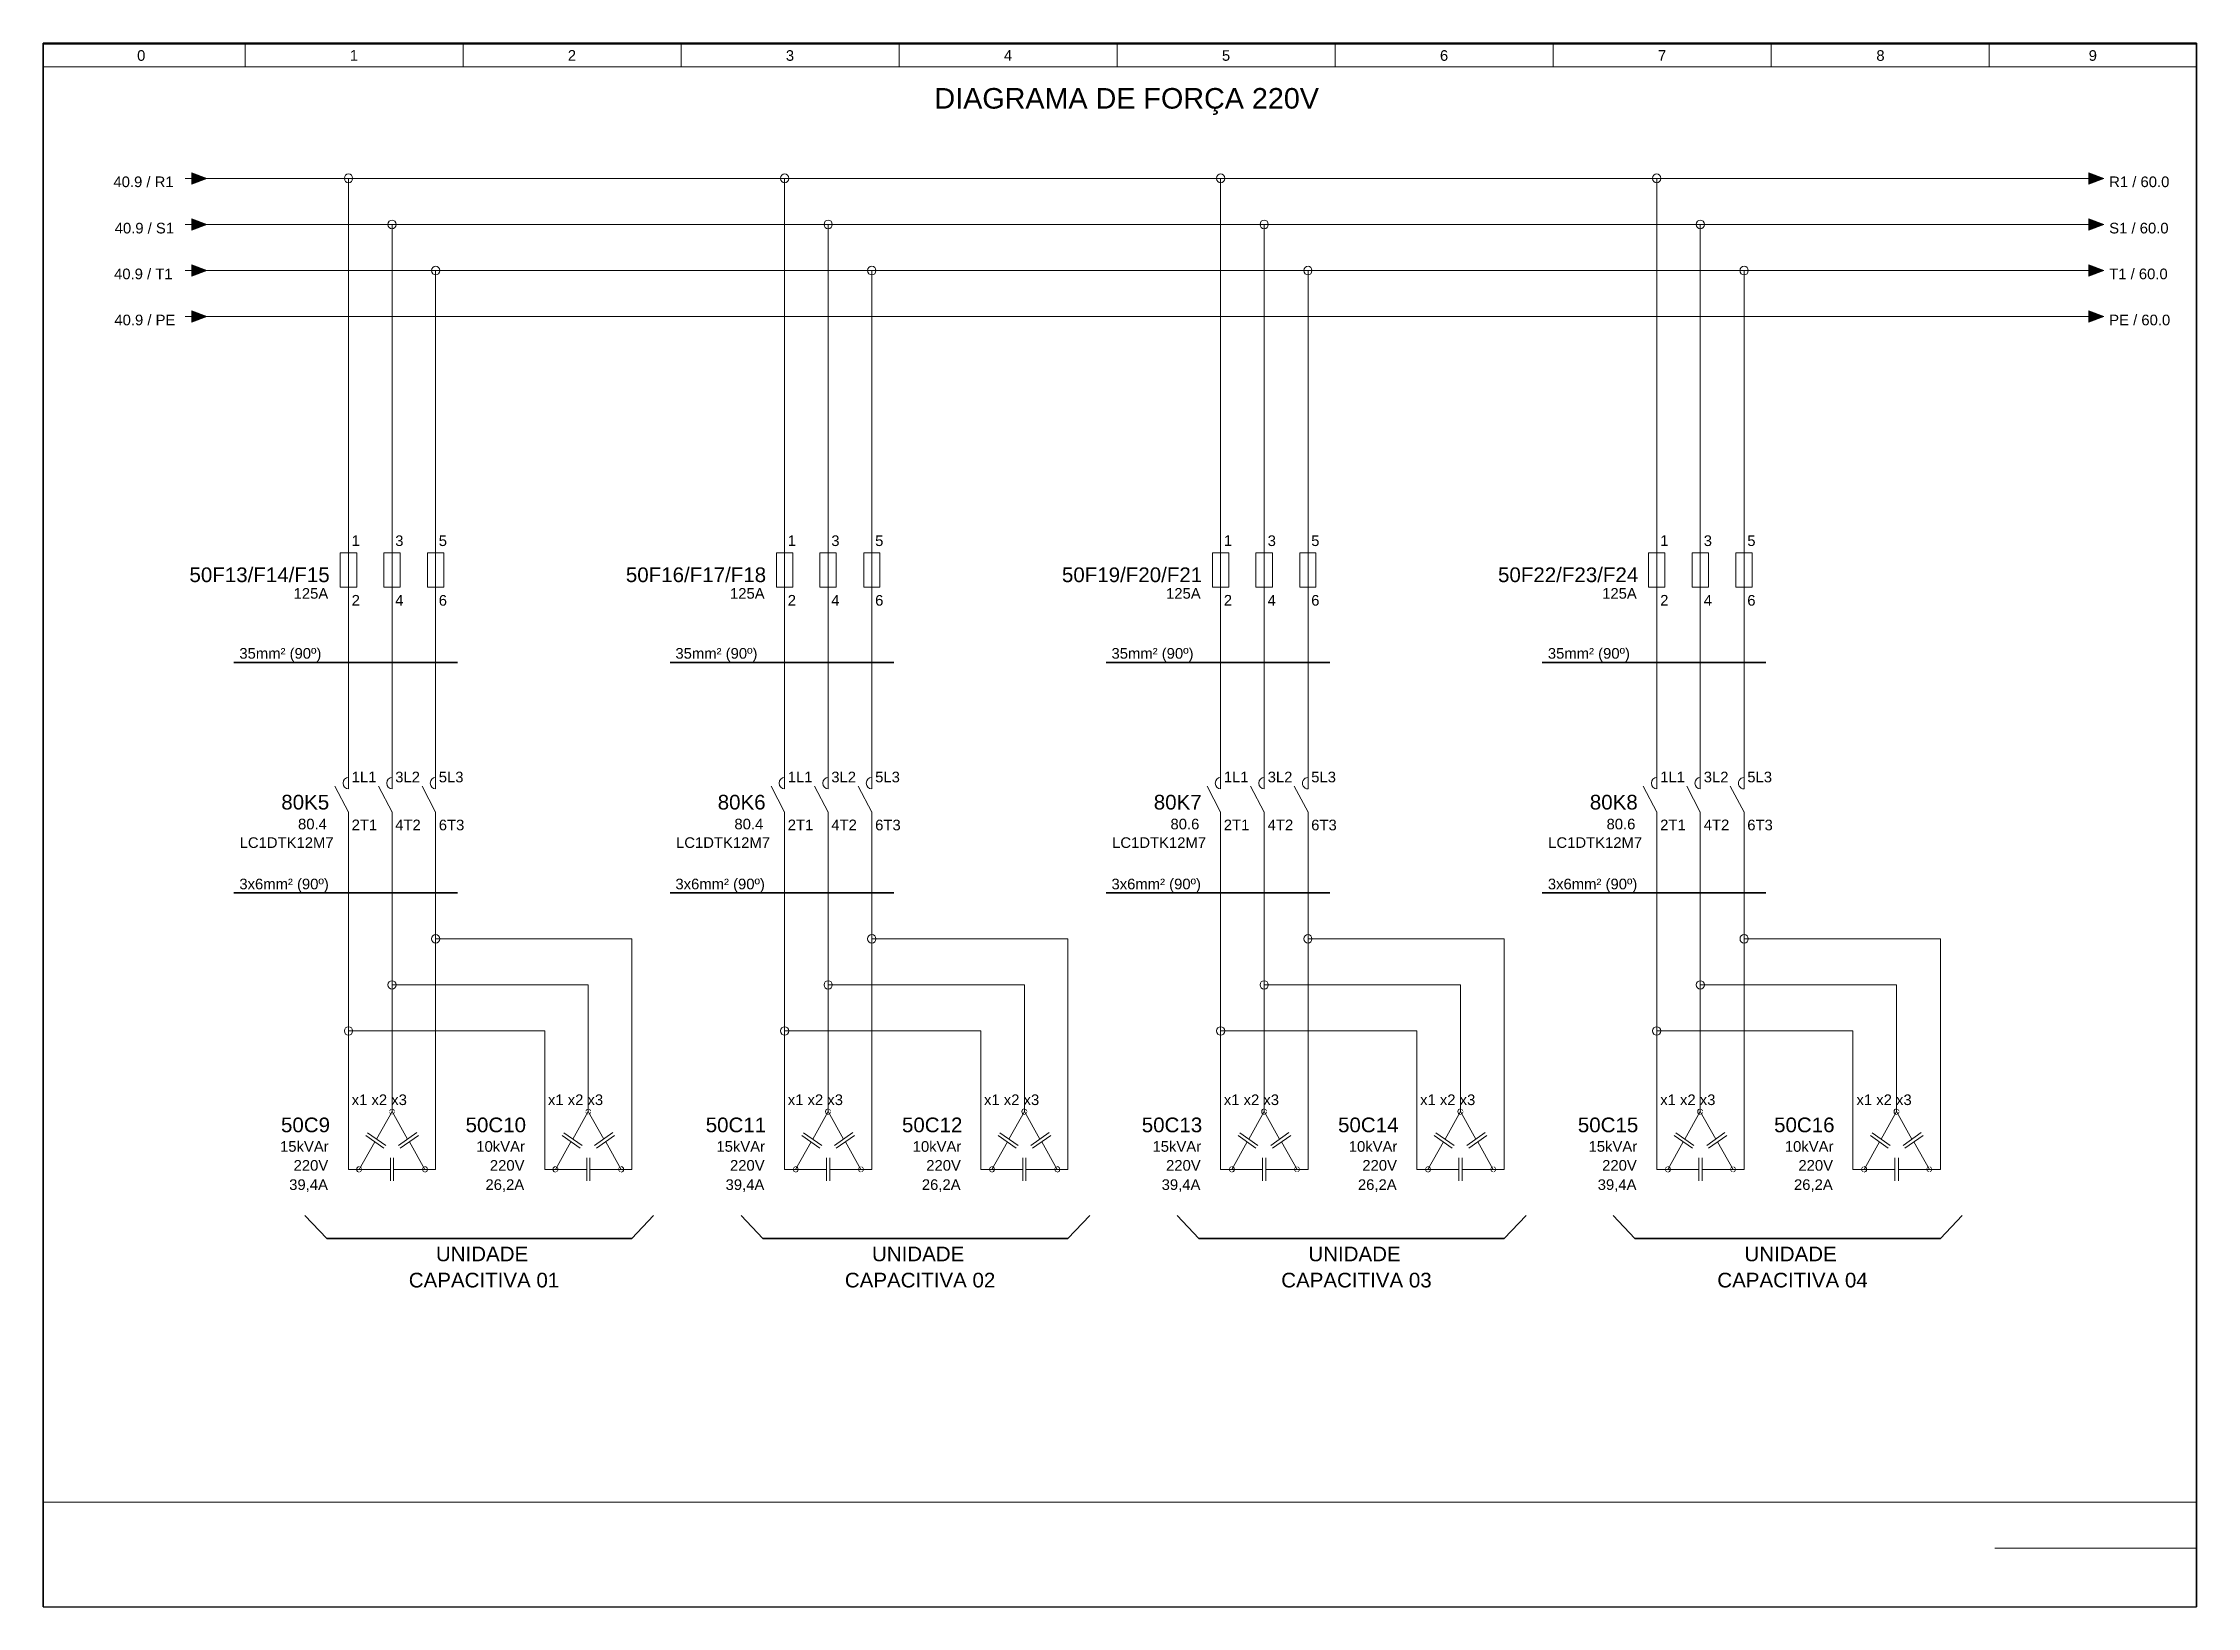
# Model space of a CAD drawing. Header units: millimetres. Extents: x 1004 to 59588, y 686 to 38112.
# Drawn here: x 6673 to 10688, y 5868 to 8784 of the extents above; entities that cross this region are included whole.
import ezdxf

# ---------------------------------------------------------------- set-up
doc = ezdxf.new("R2010")
doc.units = ezdxf.units.MM
for name, color, linetype in [('PDF6_Geometry', 7, 'Continuous'), ('PDF6_Solid Fills', 7, 'Continuous'), ('PDF6_Text', 7, 'Continuous')]:
    doc.layers.add(name, color=color, linetype=linetype)
doc.styles.add('PDF Arial', font='arial.ttf')

msp = doc.modelspace()

# ---------------------------------------------------------------- texts
at = {"layer": 'PDF6_Text', "attachment_point": 7, "style": 'PDF Arial'}
for s, insert, char_height in [('0', (6847.86, 8750.29), 19.79), ('1', (7244.33, 8750.71), 19.79), ('2', (7650.8, 8750.71), 19.79), ('3', (8057.27, 8750.29), 19.79), ('4', (8463.75, 8750.71), 19.79), ('5', (8870.22, 8750.29), 19.79), ('6', (9276.69, 8750.29), 19.79), ('7', (9683.16, 8750.71), 19.79), ('8', (10090.22, 8750.25), 19.79), ('9', (10486.11, 8750.31), 19.79), ('DIAGRAMA DE FORÇA 220V', (8334.33, 8649.65), 38.3174), ('40.9 / R1', (6803.73, 8514.82), 19.79), ('R1 / 60.0', (10524.33, 8514.82), 19.79), ('40.9 / S1', (6806.08, 8428.44), 19.79), ('S1 / 60.0', (10524.33, 8428.44), 19.79), ('40.9 / T1', (6804.91, 8343.06), 19.79), ('T1 / 60.0', (10524.33, 8343.06), 19.79), ('40.9 / PE', (6805.49, 8257.18), 19.79), ('PE / 60.0', (10524.33, 8257.18), 19.79), ('1', (7247.86, 7846), 19.79), ('3', (7329.03, 7845.58), 19.79), ('5', (7410.21, 7845.58), 19.79), ('1', (8060.8, 7846), 19.79), ('3', (8141.98, 7845.58), 19.79), ('5', (8223.74, 7845.58), 19.79), ('1', (8873.74, 7846), 19.79), ('3', (8955.5, 7845.58), 19.79), ('5', (9036.68, 7845.58), 19.79), ('1', (9687.27, 7846), 19.79), ('3', (9768.44, 7845.58), 19.79), ('5', (9849.62, 7845.58), 19.79), ('50F13/F14/F15', (6945.5, 7778.19), 27.3696), ('50F16/F17/F18', (7759.03, 7778.19), 27.3696), ('50F19/F20/F21', (8571.97, 7778.19), 27.3696), ('50F22/F23/F24', (9384.92, 7778.19), 27.3696), ('125A', (7139.62, 7747.35), 19.79), ('2', (7247.86, 7734.82), 19.79), ('4', (7329.03, 7734.82), 19.79), ('6', (7410.21, 7734.4), 19.79), ('125A', (7953.15, 7747.35), 19.79), ('2', (8060.8, 7734.82), 19.79), ('4', (8141.98, 7734.82), 19.79), ('6', (8223.74, 7734.4), 19.79), ('125A', (8766.09, 7747.35), 19.79), ('2', (8873.74, 7734.82), 19.79), ('4', (8955.5, 7734.82), 19.79), ('6', (9036.68, 7734.4), 19.79), ('125A', (9579.03, 7747.35), 19.79), ('2', (9687.27, 7734.82), 19.79), ('4', (9768.44, 7734.82), 19.79), ('6', (9849.62, 7734.4), 19.79), ('35mm² (90º)', (7038.44, 7629.85), 19.7903), ('35mm² (90º)', (7851.39, 7629.85), 19.7903), ('35mm² (90º)', (8664.33, 7629.85), 19.7903), ('35mm² (90º)', (9477.86, 7629.85), 19.7903), ('1L1', (7247.86, 7405.41), 19.79), ('3L2', (7329.03, 7404.99), 19.79), ('5L3', (7410.21, 7404.99), 19.79), ('1L1', (8060.8, 7405.41), 19.79), ('3L2', (8141.98, 7404.99), 19.79), ('5L3', (8223.74, 7404.99), 19.79), ('1L1', (8873.74, 7405.41), 19.79), ('3L2', (8955.5, 7404.99), 19.79), ('5L3', (9036.68, 7404.99), 19.79), ('1L1', (9687.27, 7405.41), 19.79), ('3L2', (9768.44, 7404.99), 19.79), ('5L3', (9849.62, 7404.99), 19.79), ('80K5', (7116.68, 7354.19), 27.37), ('80K6', (7930.21, 7354.19), 27.37), ('80K7', (8743.15, 7354.19), 27.37), ('80K8', (9556.09, 7354.19), 27.37), ('80.4', (7147.86, 7317.31), 19.79), ('2T1', (7247.86, 7316), 19.79), ('4T2', (7329.03, 7316), 19.79), ('6T3', (7410.21, 7315.58), 19.79), ('80.4', (7961.39, 7317.31), 19.79), ('2T1', (8060.8, 7316), 19.79), ('4T2', (8141.98, 7316), 19.79), ('6T3', (8223.74, 7315.58), 19.79), ('80.6', (8774.33, 7317.31), 19.79), ('2T1', (8873.74, 7316), 19.79), ('4T2', (8955.5, 7316), 19.79), ('6T3', (9036.68, 7315.58), 19.79), ('80.6', (9587.27, 7317.31), 19.79), ('2T1', (9687.27, 7316), 19.79), ('4T2', (9768.44, 7316), 19.79), ('6T3', (9849.62, 7315.58), 19.79), ('LC1DTK12M7', (7039.03, 7282.69), 19.79), ('LC1DTK12M7', (7852.56, 7282.69), 19.79), ('LC1DTK12M7', (8665.5, 7282.69), 19.79), ('LC1DTK12M7', (9478.45, 7282.69), 19.79), ('3x6mm² (90º)', (7038.44, 7199.85), 19.7903), ('3x6mm² (90º)', (7851.39, 7199.85), 19.7903), ('3x6mm² (90º)', (8664.33, 7199.85), 19.7903), ('3x6mm² (90º)', (9477.86, 7199.85), 19.7903), ('x1 x2 x3', (7247.86, 6803.23), 19.79), ('x1 x2 x3', (7613.74, 6803.23), 19.79), ('x1 x2 x3', (8060.8, 6803.23), 19.79), ('x1 x2 x3', (8426.68, 6803.23), 19.79), ('x1 x2 x3', (8873.74, 6803.23), 19.79), ('x1 x2 x3', (9239.62, 6803.23), 19.79), ('x1 x2 x3', (9687.27, 6803.23), 19.79), ('x1 x2 x3', (10053.15, 6803.23), 19.79), ('50C9', (7116.09, 6752.48), 27.37), ('50C10', (7460.21, 6752.48), 27.37), ('50C11', (7907.86, 6752.48), 27.37), ('50C12', (8273.74, 6752.48), 27.37), ('50C13', (8720.8, 6752.48), 27.37), ('50C14', (9086.68, 6752.48), 27.37), ('50C15', (9533.74, 6752.48), 27.37), ('50C16', (9899.62, 6752.48), 27.37), ('15kVAr', (7114.33, 6716.17), 19.79), ('10kVAr', (7480.21, 6716.17), 19.79), ('15kVAr', (7927.86, 6716.17), 19.79), ('10kVAr', (8293.74, 6716.17), 19.79), ('15kVAr', (8740.8, 6716.17), 19.79), ('10kVAr', (9106.68, 6716.17), 19.79), ('15kVAr', (9553.74, 6716.17), 19.79), ('10kVAr', (9919.62, 6716.17), 19.79), ('220V', (7139.62, 6680.88), 19.79), ('220V', (7505.5, 6680.88), 19.79), ('220V', (7953.15, 6680.88), 19.79), ('220V', (8319.03, 6680.88), 19.79), ('220V', (8766.09, 6680.88), 19.79), ('220V', (9131.97, 6680.88), 19.79), ('220V', (9579.03, 6680.88), 19.79), ('220V', (9944.92, 6680.88), 19.79), ('39,4A', (7131.39, 6641.59), 19.79), ('26,2A', (7497.27, 6641.59), 19.79), ('39,4A', (7944.92, 6641.59), 19.79), ('26,2A', (8310.8, 6641.59), 19.79), ('39,4A', (8757.86, 6641.59), 19.79), ('26,2A', (9123.74, 6641.59), 19.79), ('39,4A', (9570.8, 6641.59), 19.79), ('26,2A', (9936.68, 6641.59), 19.79), ('UNIDADE', (7404.92, 6511.89), 27.37), ('UNIDADE', (8217.86, 6511.89), 27.37), ('UNIDADE', (9031.39, 6511.89), 27.37), ('UNIDADE', (9844.33, 6511.89), 27.37), ('CAPACITIVA 01', (7354.33, 6463.07), 27.3696), ('CAPACITIVA 02', (8167.27, 6463.07), 27.3696), ('CAPACITIVA 03', (8980.8, 6463.07), 27.3696), ('CAPACITIVA 04', (9793.74, 6463.07), 27.3696)]:
    msp.add_mtext(s, dxfattribs=dict(at, insert=insert, char_height=char_height))

# ---------------------------------------------------------------- hatches: boundary and pattern name
at = {"layer": 'PDF6_Geometry', "transparency": 33554559}
msp.add_hatch(color=256, dxfattribs=at).paths.add_polyline_path([(10490.21, 8272.47), (10493.74, 8272.47), (10494.91, 8273.65), (10493.74, 8274.82), (10490.21, 8274.82)])
h = msp.add_hatch(color=256, dxfattribs=at)
h.paths.add_polyline_path([(7323.15, 6791.29), (7328.44, 6791.29)], flags=0)
h.paths.add_polyline_path([(7328.44, 6791.29, 0.4166667), (7323.15, 6796.59)], flags=0)
h.paths.add_polyline_path([(7323.15, 6796.59, 0.4166667), (7317.86, 6791.29)], flags=0)
h.paths.add_polyline_path([(7317.86, 6791.29, 0.4166667), (7323.15, 6786)], flags=0)
h.paths.add_polyline_path([(7323.15, 6786, 0.4166667), (7328.44, 6791.29)], flags=0)
h = msp.add_hatch(color=256, dxfattribs=at)
h.paths.add_polyline_path([(7689.03, 6791.29), (7694.33, 6791.29)], flags=0)
h.paths.add_polyline_path([(7694.33, 6791.29, 0.4166667), (7689.03, 6796.59)], flags=0)
h.paths.add_polyline_path([(7689.03, 6796.59, 0.4166667), (7683.74, 6791.29)], flags=0)
h.paths.add_polyline_path([(7683.74, 6791.29, 0.4166667), (7689.03, 6786)], flags=0)
h.paths.add_polyline_path([(7689.03, 6786, 0.4166667), (7694.33, 6791.29)], flags=0)
h = msp.add_hatch(color=256, dxfattribs=at)
h.paths.add_polyline_path([(8136.09, 6791.29), (8141.38, 6791.29)], flags=0)
h.paths.add_polyline_path([(8141.38, 6791.29, 0.4166667), (8136.09, 6796.59)], flags=0)
h.paths.add_polyline_path([(8136.09, 6786, 0.4166667), (8141.38, 6791.29)], flags=0)
h = msp.add_hatch(color=256, dxfattribs=at)
h.paths.add_polyline_path([(8501.97, 6791.29), (8507.27, 6791.29)], flags=0)
h.paths.add_polyline_path([(8507.27, 6791.29, 0.4166667), (8501.97, 6796.59)], flags=0)
h.paths.add_polyline_path([(8501.97, 6786, 0.4166667), (8507.27, 6791.29)], flags=0)
h = msp.add_hatch(color=256, dxfattribs=at)
h.paths.add_polyline_path([(8949.03, 6791.29), (8954.33, 6791.29)], flags=0)
h.paths.add_polyline_path([(8954.33, 6791.29, 0.4166667), (8949.03, 6796.59)], flags=0)
h.paths.add_polyline_path([(8949.03, 6786, 0.4166667), (8954.33, 6791.29)], flags=0)
h = msp.add_hatch(color=256, dxfattribs=at)
h.paths.add_polyline_path([(9314.91, 6791.29), (9320.21, 6791.29)], flags=0)
h.paths.add_polyline_path([(9320.21, 6791.29, 0.4166667), (9314.91, 6796.59)], flags=0)
h.paths.add_polyline_path([(9314.91, 6786, 0.4166667), (9320.21, 6791.29)], flags=0)
h = msp.add_hatch(color=256, dxfattribs=at)
h.paths.add_polyline_path([(9761.97, 6791.29), (9767.27, 6791.29)], flags=0)
h.paths.add_polyline_path([(9767.27, 6791.29, 0.4166667), (9761.97, 6796.59)], flags=0)
h.paths.add_polyline_path([(9761.97, 6786, 0.4166667), (9767.27, 6791.29)], flags=0)
h = msp.add_hatch(color=256, dxfattribs=at)
h.paths.add_polyline_path([(10127.86, 6791.29), (10133.15, 6791.29)], flags=0)
h.paths.add_polyline_path([(10133.15, 6791.29, 0.4166667), (10127.86, 6796.59)], flags=0)
h.paths.add_polyline_path([(10127.86, 6786, 0.4166667), (10133.15, 6791.29)], flags=0)
h = msp.add_hatch(color=256, dxfattribs=at)
h.paths.add_polyline_path([(7261.97, 6683.65), (7267.27, 6683.65)], flags=0)
h.paths.add_polyline_path([(7267.27, 6683.65, 0.4166667), (7261.97, 6688.94)], flags=0)
h.paths.add_polyline_path([(7261.97, 6678.35, 0.4166667), (7267.27, 6683.65)], flags=0)
h = msp.add_hatch(color=256, dxfattribs=at)
h.paths.add_polyline_path([(7384.33, 6683.65), (7389.03, 6683.65)], flags=0)
h.paths.add_polyline_path([(7384.33, 6688.94, 0.4166667), (7379.03, 6683.65)], flags=0)
h.paths.add_polyline_path([(7379.03, 6683.65, 0.4166667), (7384.33, 6678.35)], flags=0)
h = msp.add_hatch(color=256, dxfattribs=at)
h.paths.add_polyline_path([(7627.86, 6683.65), (7633.15, 6683.65)], flags=0)
h.paths.add_polyline_path([(7633.15, 6683.65, 0.4166667), (7627.86, 6688.94)], flags=0)
h.paths.add_polyline_path([(7627.86, 6678.35, 0.4166667), (7633.15, 6683.65)], flags=0)
h = msp.add_hatch(color=256, dxfattribs=at)
h.paths.add_polyline_path([(7750.21, 6683.65), (7754.91, 6683.65)], flags=0)
h.paths.add_polyline_path([(7750.21, 6688.94, 0.4166667), (7744.91, 6683.65)], flags=0)
h.paths.add_polyline_path([(7744.91, 6683.65, 0.4166667), (7750.21, 6678.35)], flags=0)
h = msp.add_hatch(color=256, dxfattribs=at)
h.paths.add_polyline_path([(8075.5, 6683.65), (8080.21, 6683.65)], flags=0)
h.paths.add_polyline_path([(8075.5, 6688.94, 0.4166667), (8070.21, 6683.65)], flags=0)
h.paths.add_polyline_path([(8070.21, 6683.65, 0.4166667), (8075.5, 6678.35)], flags=0)
h = msp.add_hatch(color=256, dxfattribs=at)
h.paths.add_polyline_path([(8197.27, 6683.65), (8202.56, 6683.65)], flags=0)
h.paths.add_polyline_path([(8202.56, 6683.65, 0.4166667), (8197.27, 6688.94)], flags=0)
h.paths.add_polyline_path([(8197.27, 6688.94, 0.4166667), (8191.97, 6683.65)], flags=0)
h.paths.add_polyline_path([(8191.97, 6683.65, 0.4166667), (8197.27, 6678.35)], flags=0)
h.paths.add_polyline_path([(8197.27, 6678.35, 0.4166667), (8202.56, 6683.65)], flags=0)
h = msp.add_hatch(color=256, dxfattribs=at)
h.paths.add_polyline_path([(8441.38, 6683.65), (8446.09, 6683.65)], flags=0)
h.paths.add_polyline_path([(8441.38, 6688.94, 0.4166667), (8436.09, 6683.65)], flags=0)
h.paths.add_polyline_path([(8436.09, 6683.65, 0.4166667), (8441.38, 6678.35)], flags=0)
h = msp.add_hatch(color=256, dxfattribs=at)
h.paths.add_polyline_path([(8563.15, 6683.65), (8567.86, 6683.65)], flags=0)
h.paths.add_polyline_path([(8563.15, 6688.94, 0.4166667), (8557.86, 6683.65)], flags=0)
h.paths.add_polyline_path([(8557.86, 6683.65, 0.4166667), (8563.15, 6678.35)], flags=0)
h = msp.add_hatch(color=256, dxfattribs=at)
h.paths.add_polyline_path([(8888.44, 6683.65), (8893.15, 6683.65)], flags=0)
h.paths.add_polyline_path([(8888.44, 6688.94, 0.4166667), (8883.15, 6683.65)], flags=0)
h.paths.add_polyline_path([(8883.15, 6683.65, 0.4166667), (8888.44, 6678.35)], flags=0)
h = msp.add_hatch(color=256, dxfattribs=at)
h.paths.add_polyline_path([(9010.21, 6683.65), (9015.5, 6683.65)], flags=0)
h.paths.add_polyline_path([(9015.5, 6683.65, 0.4166667), (9010.21, 6688.94)], flags=0)
h.paths.add_polyline_path([(9010.21, 6688.94, 0.4166667), (9004.91, 6683.65)], flags=0)
h.paths.add_polyline_path([(9004.91, 6683.65, 0.4166667), (9010.21, 6678.35)], flags=0)
h.paths.add_polyline_path([(9010.21, 6678.35, 0.4166667), (9015.5, 6683.65)], flags=0)
h = msp.add_hatch(color=256, dxfattribs=at)
h.paths.add_polyline_path([(9254.33, 6683.65), (9259.03, 6683.65)], flags=0)
h.paths.add_polyline_path([(9254.33, 6688.94, 0.4166667), (9249.03, 6683.65)], flags=0)
h.paths.add_polyline_path([(9249.03, 6683.65, 0.4166667), (9254.33, 6678.35)], flags=0)
h = msp.add_hatch(color=256, dxfattribs=at)
h.paths.add_polyline_path([(9376.09, 6683.65), (9381.38, 6683.65)], flags=0)
h.paths.add_polyline_path([(9381.38, 6683.65, 0.4166667), (9376.09, 6688.94)], flags=0)
h.paths.add_polyline_path([(9376.09, 6688.94, 0.4166667), (9370.8, 6683.65)], flags=0)
h.paths.add_polyline_path([(9370.8, 6683.65, 0.4166667), (9376.09, 6678.35)], flags=0)
h.paths.add_polyline_path([(9376.09, 6678.35, 0.4166667), (9381.38, 6683.65)], flags=0)
h = msp.add_hatch(color=256, dxfattribs=at)
h.paths.add_polyline_path([(9701.38, 6683.65), (9706.09, 6683.65)], flags=0)
h.paths.add_polyline_path([(9701.38, 6688.94, 0.4166667), (9696.09, 6683.65)], flags=0)
h.paths.add_polyline_path([(9696.09, 6683.65, 0.4166667), (9701.38, 6678.35)], flags=0)
h = msp.add_hatch(color=256, dxfattribs=at)
h.paths.add_polyline_path([(9823.15, 6683.65), (9828.44, 6683.65)], flags=0)
h.paths.add_polyline_path([(9828.44, 6683.65, 0.4166667), (9823.15, 6688.94)], flags=0)
h.paths.add_polyline_path([(9823.15, 6688.94, 0.4166667), (9817.86, 6683.65)], flags=0)
h.paths.add_polyline_path([(9817.86, 6683.65, 0.4166667), (9823.15, 6678.35)], flags=0)
h.paths.add_polyline_path([(9823.15, 6678.35, 0.4166667), (9828.44, 6683.65)], flags=0)
h = msp.add_hatch(color=256, dxfattribs=at)
h.paths.add_polyline_path([(10067.27, 6683.65), (10071.97, 6683.65)], flags=0)
h.paths.add_polyline_path([(10067.27, 6688.94, 0.4166667), (10061.97, 6683.65)], flags=0)
h.paths.add_polyline_path([(10061.97, 6683.65, 0.4166667), (10067.27, 6678.35)], flags=0)
h = msp.add_hatch(color=256, dxfattribs=at)
h.paths.add_polyline_path([(10189.03, 6683.65), (10194.33, 6683.65)], flags=0)
h.paths.add_polyline_path([(10194.33, 6683.65, 0.4166667), (10189.03, 6688.94)], flags=0)
h.paths.add_polyline_path([(10189.03, 6688.94, 0.4166667), (10183.74, 6683.65)], flags=0)
h.paths.add_polyline_path([(10183.74, 6683.65, 0.4166667), (10189.03, 6678.35)], flags=0)
h.paths.add_polyline_path([(10189.03, 6678.35, 0.4166667), (10194.33, 6683.65)], flags=0)

# ---------------------------------------------------------------- linework, layer by layer
at = {"layer": 'PDF6_Geometry', "lineweight": 25}
for points in [[(10687.27, 8783.65), (6672.56, 8783.65), (6672.56, 5867.76), (10687.27, 5867.76)], [(6672.56, 5867.76), (6672.56, 8783.65)], [(10687.27, 8782.47), (6672.56, 8782.47)], [(10687.27, 5867.76), (10687.27, 8783.65)]]:
    msp.add_lwpolyline(points, close=True, dxfattribs=at)
at = {"layer": 'PDF6_Geometry', "lineweight": 13}
for points in [[(7049.03, 8782.47), (7049.03, 8739.53)], [(7455.5, 8782.47), (7455.5, 8739.53)], [(7861.97, 8782.47), (7861.97, 8739.53)], [(8268.44, 8782.47), (8268.44, 8739.53)], [(8674.91, 8782.47), (8674.91, 8739.53)], [(9081.38, 8782.47), (9081.38, 8739.53)], [(9487.86, 8782.47), (9487.86, 8739.53)], [(9894.33, 8782.47), (9894.33, 8739.53)], [(10300.8, 8782.47), (10300.8, 8739.53)], [(6672.56, 8739.53), (10687.27, 8739.53)]]:
    msp.add_lwpolyline(points, dxfattribs=at)
at = {"layer": 'PDF6_Geometry', "lineweight": 18}
for points in [[(6937.27, 8531.29), (6949.62, 8531.29)], [(6957.27, 8531.29), (7241.97, 8531.29), (7241.97, 7843.65), (7241.97, 7757.76), (7241.97, 7414.23), (7241.97, 7393.06)], [(7221.39, 8531.29), (7261.97, 8531.29), (8054.91, 8531.29), (8054.91, 7843.65), (8054.91, 7757.76), (8054.91, 7414.23), (8054.91, 7393.06)], [(7241.97, 8531.29), (7241.97, 8510.12)], [(8034.33, 8531.29), (8075.5, 8531.29), (8867.86, 8531.29), (8867.86, 7843.65), (8867.86, 7757.76), (8867.86, 7414.23), (8867.86, 7393.06)], [(8054.91, 8531.29), (8054.91, 8510.12)], [(8847.86, 8531.29), (8888.44, 8531.29), (9680.8, 8531.29), (9680.8, 7843.65), (9680.8, 7757.76), (9680.8, 7414.23), (9680.8, 7393.06)], [(8867.86, 8531.29), (8867.86, 8510.12)], [(9660.8, 8531.29), (9701.38, 8531.29), (10493.74, 8531.29)], [(9680.8, 8531.29), (9680.8, 8510.12)], [(10473.74, 8531.29), (10486.09, 8531.29)], [(6937.27, 8445.41), (6949.62, 8445.41)], [(6957.27, 8445.41), (7323.15, 8445.41), (7323.15, 7843.65), (7323.15, 7757.76), (7323.15, 7414.23), (7323.15, 7393.06)], [(7303.15, 8445.41), (7343.74, 8445.41), (8136.09, 8445.41), (8136.09, 7843.65), (8136.09, 7757.76), (8136.09, 7414.23), (8136.09, 7393.06)], [(7323.15, 8445.41), (7323.15, 8424.23)], [(8116.09, 8445.41), (8156.68, 8445.41), (8949.03, 8445.41), (8949.03, 7843.65), (8949.03, 7757.76), (8949.03, 7414.23), (8949.03, 7393.06)], [(8136.09, 8445.41), (8136.09, 8424.23)], [(8929.03, 8445.41), (8969.62, 8445.41), (9761.97, 8445.41), (9761.97, 7843.65), (9761.97, 7757.76), (9761.97, 7414.23), (9761.97, 7393.06)], [(8949.03, 8445.41), (8949.03, 8424.23)], [(9741.97, 8445.41), (9782.56, 8445.41), (10493.74, 8445.41)], [(9761.97, 8445.41), (9761.97, 8424.23)], [(10473.74, 8445.41), (10486.09, 8445.41)], [(6937.27, 8359.53), (6949.62, 8359.53)], [(6957.27, 8359.53), (7404.33, 8359.53), (7404.33, 7843.65), (7404.33, 7757.76), (7404.33, 7414.23), (7404.33, 7393.06)], [(7384.33, 8359.53), (7424.91, 8359.53), (8217.27, 8359.53), (8217.27, 7843.65), (8217.27, 7757.76), (8217.27, 7414.23), (8217.27, 7393.06)], [(7404.33, 8359.53), (7404.33, 8337.76)], [(8217.27, 8359.53), (8217.27, 8337.76)], [(9030.8, 8359.53), (9030.8, 8337.76)], [(9823.15, 8359.53), (9863.74, 8359.53), (10493.74, 8359.53)], [(9843.74, 8359.53), (9843.74, 8337.76)], [(10473.74, 8359.53), (10486.09, 8359.53)], [(6937.27, 8273.65), (6949.62, 8273.65)], [(6957.27, 8273.65), (10493.74, 8273.65)], [(10473.74, 8273.65), (10486.09, 8273.65)], [(7216.68, 7398.35), (7241.97, 7349.53)], [(7297.86, 7398.35), (7323.15, 7349.53)], [(7379.03, 7398.35), (7404.33, 7349.53)], [(8029.62, 7398.35), (8054.91, 7349.53)], [(8110.8, 7398.35), (8136.09, 7349.53)], [(8191.97, 7398.35), (8217.27, 7349.53)], [(8842.56, 7398.35), (8867.86, 7349.53)], [(8923.74, 7398.35), (8949.03, 7349.53)], [(9004.91, 7398.35), (9030.8, 7349.53)], [(9655.5, 7398.35), (9680.8, 7349.53)], [(9736.68, 7398.35), (9761.97, 7349.53)], [(9817.86, 7398.35), (9843.74, 7349.53)], [(7241.97, 7350.12), (7241.97, 7328.35), (7241.97, 6941.88), (7241.97, 6812.47), (7241.97, 6683.65), (7320.21, 6683.65)], [(7323.15, 7350.12), (7323.15, 7328.35), (7323.15, 7027.76), (7323.15, 6812.47), (7323.15, 6791.29), (7294.33, 6740.12)], [(7404.33, 7350.12), (7404.33, 7328.35), (7404.33, 7113.65), (7404.33, 6812.47), (7404.33, 6683.65), (7326.09, 6683.65)], [(8054.91, 7350.12), (8054.91, 7328.35), (8054.91, 6941.88), (8054.91, 6812.47), (8054.91, 6683.65), (8133.15, 6683.65)], [(8136.09, 7350.12), (8136.09, 7328.35), (8136.09, 7027.76), (8136.09, 6812.47), (8136.09, 6791.29), (8107.27, 6740.12)], [(8217.27, 7350.12), (8217.27, 7328.35), (8217.27, 7113.65), (8217.27, 6812.47), (8217.27, 6683.65), (8139.03, 6683.65)], [(8867.86, 7350.12), (8867.86, 7328.35), (8867.86, 6941.88), (8867.86, 6812.47), (8867.86, 6683.65), (8946.09, 6683.65)], [(8949.03, 7350.12), (8949.03, 7328.35), (8949.03, 7027.76), (8949.03, 6812.47), (8949.03, 6791.29), (8920.21, 6740.12)], [(9030.8, 7350.12), (9030.8, 7328.35), (9030.8, 7113.65), (9030.8, 6812.47), (9030.8, 6683.65), (8951.97, 6683.65)], [(9680.8, 7350.12), (9680.8, 7328.35), (9680.8, 6941.88), (9680.8, 6812.47), (9680.8, 6683.65), (9759.03, 6683.65)], [(9761.97, 7350.12), (9761.97, 7328.35), (9761.97, 7027.76), (9761.97, 6812.47), (9761.97, 6791.29), (9733.15, 6740.12)], [(9843.74, 7350.12), (9843.74, 7328.35), (9843.74, 7113.65), (9843.74, 6812.47), (9843.74, 6683.65), (9765.5, 6683.65)], [(7404.33, 7134.82), (7404.33, 7091.88)], [(7404.33, 7113.65), (7424.91, 7113.65), (7770.21, 7113.65), (7770.21, 6812.47), (7770.21, 6683.65), (7691.97, 6683.65)], [(7750.21, 7113.65), (7770.21, 7113.65), (7770.21, 7091.88)], [(8217.27, 7134.82), (8217.27, 7091.88)], [(8217.27, 7113.65), (8237.86, 7113.65), (8583.15, 7113.65), (8583.15, 6812.47), (8583.15, 6683.65), (8504.91, 6683.65)], [(8563.15, 7113.65), (8583.15, 7113.65), (8583.15, 7091.88)], [(9030.8, 7134.82), (9030.8, 7091.88)], [(9030.8, 7113.65), (9050.8, 7113.65), (9396.09, 7113.65), (9396.09, 6812.47), (9396.09, 6683.65), (9317.86, 6683.65)], [(9376.09, 7113.65), (9396.09, 7113.65), (9396.09, 7091.88)], [(9843.74, 7134.82), (9843.74, 7091.88)], [(9843.74, 7113.65), (9863.74, 7113.65), (10209.62, 7113.65), (10209.62, 6812.47), (10209.62, 6683.65), (10131.38, 6683.65)], [(10189.03, 7113.65), (10209.62, 7113.65), (10209.62, 7091.88)], [(7323.15, 7048.94), (7323.15, 7006)], [(7323.15, 7027.76), (7343.74, 7027.76), (7689.03, 7027.76), (7689.03, 6812.47), (7689.03, 6791.29), (7660.21, 6740.12)], [(7669.03, 7027.76), (7689.03, 7027.76), (7689.03, 7006)], [(8136.09, 7048.94), (8136.09, 7006)], [(8136.09, 7027.76), (8156.68, 7027.76), (8501.97, 7027.76), (8501.97, 6812.47), (8501.97, 6791.29), (8473.15, 6740.12)], [(8481.97, 7027.76), (8501.97, 7027.76), (8501.97, 7006)], [(8949.03, 7048.94), (8949.03, 7006)], [(8949.03, 7027.76), (8969.62, 7027.76), (9314.91, 7027.76), (9314.91, 6812.47), (9314.91, 6791.29), (9286.09, 6740.12)], [(9294.91, 7027.76), (9314.91, 7027.76), (9314.91, 7006)], [(9761.97, 7048.94), (9761.97, 7006)], [(9761.97, 7027.76), (9782.56, 7027.76), (10127.86, 7027.76), (10127.86, 6812.47), (10127.86, 6791.29), (10099.03, 6740.12)], [(10107.86, 7027.76), (10127.86, 7027.76), (10127.86, 7006)], [(7241.97, 6963.06), (7241.97, 6920.12)], [(8054.91, 6963.06), (8054.91, 6920.12)], [(8867.86, 6963.06), (8867.86, 6920.12)], [(9680.8, 6963.06), (9680.8, 6920.12)], [(7241.97, 6941.88), (7261.97, 6941.88), (7607.86, 6941.88), (7607.86, 6812.47), (7607.86, 6683.65), (7686.09, 6683.65)], [(7587.27, 6941.88), (7607.86, 6941.88), (7607.86, 6920.12)], [(8054.91, 6941.88), (8075.5, 6941.88), (8420.8, 6941.88), (8420.8, 6812.47), (8420.8, 6683.65), (8499.03, 6683.65)], [(8400.21, 6941.88), (8420.8, 6941.88), (8420.8, 6920.12)], [(8867.86, 6941.88), (8888.44, 6941.88), (9233.74, 6941.88), (9233.74, 6812.47), (9233.74, 6683.65), (9311.97, 6683.65)], [(9213.15, 6941.88), (9233.74, 6941.88), (9233.74, 6920.12)], [(9680.8, 6941.88), (9701.38, 6941.88), (10046.68, 6941.88), (10046.68, 6812.47), (10046.68, 6683.65), (10124.91, 6683.65)], [(10026.68, 6941.88), (10046.68, 6941.88), (10046.68, 6920.12)], [(7323.15, 6791.29), (7351.97, 6740.12)], [(7689.03, 6791.29), (7717.86, 6740.12)], [(8136.09, 6791.29), (8164.91, 6740.12)], [(8501.97, 6791.29), (8530.8, 6740.12)], [(8949.03, 6791.29), (8977.86, 6740.12)], [(9314.91, 6791.29), (9343.74, 6740.12)], [(9761.97, 6791.29), (9790.8, 6740.12)], [(10127.86, 6791.29), (10156.68, 6740.12)], [(7274.33, 6746.59), (7307.86, 6723.06)], [(7277.27, 6751.88), (7311.38, 6728.35)], [(7334.91, 6728.35), (7369.03, 6752.47)], [(7338.44, 6723.06), (7372.56, 6746.59)], [(7640.21, 6746.59), (7673.74, 6723.06)], [(7643.15, 6751.88), (7677.27, 6728.35)], [(7700.8, 6728.35), (7734.91, 6752.47)], [(7704.33, 6723.06), (7737.86, 6746.59)], [(8087.27, 6746.59), (8120.8, 6723.06)], [(8090.21, 6751.88), (8124.33, 6728.35)], [(8147.86, 6728.35), (8181.97, 6752.47)], [(8151.38, 6723.06), (8185.5, 6746.59)], [(8453.15, 6746.59), (8486.68, 6723.06)], [(8456.09, 6751.88), (8490.21, 6728.35)], [(8513.74, 6728.35), (8547.86, 6752.47)], [(8517.27, 6723.06), (8551.38, 6746.59)], [(8900.21, 6746.59), (8933.74, 6723.06)], [(8903.74, 6751.88), (8937.27, 6728.35)], [(8961.38, 6728.35), (8994.91, 6752.47)], [(8964.33, 6723.06), (8998.44, 6746.59)], [(9266.09, 6746.59), (9299.62, 6723.06)], [(9269.03, 6751.88), (9303.15, 6728.35)], [(9326.68, 6728.35), (9360.8, 6752.47)], [(9330.21, 6723.06), (9364.33, 6746.59)], [(9713.15, 6746.59), (9747.27, 6723.06)], [(9716.68, 6751.88), (9750.21, 6728.35)], [(9774.33, 6728.35), (9807.86, 6752.47)], [(9777.27, 6723.06), (9811.38, 6746.59)], [(10079.03, 6746.59), (10112.56, 6723.06)], [(10082.56, 6751.88), (10116.09, 6728.35)], [(10140.21, 6728.35), (10173.74, 6752.47)], [(10143.15, 6723.06), (10177.27, 6746.59)], [(7290.8, 6734.82), (7261.97, 6683.65)], [(7355.5, 6734.82), (7384.33, 6683.65)], [(7656.68, 6734.82), (7627.86, 6683.65)], [(7721.38, 6734.82), (7750.21, 6683.65)], [(8104.33, 6734.82), (8075.5, 6683.65)], [(8168.44, 6734.82), (8197.27, 6683.65)], [(8470.21, 6734.82), (8441.38, 6683.65)], [(8534.33, 6734.82), (8563.15, 6683.65)], [(8917.27, 6734.82), (8888.44, 6683.65)], [(8981.38, 6734.82), (9010.21, 6683.65)], [(9283.15, 6734.82), (9254.33, 6683.65)], [(9347.27, 6734.82), (9376.09, 6683.65)], [(9730.21, 6734.82), (9701.38, 6683.65)], [(9794.33, 6734.82), (9823.15, 6683.65)], [(10096.09, 6734.82), (10067.27, 6683.65)], [(10160.21, 6734.82), (10189.03, 6683.65)], [(7320.21, 6705.41), (7320.21, 6662.47)], [(7326.09, 6705.41), (7326.09, 6662.47)], [(7686.09, 6705.41), (7686.09, 6662.47)], [(7691.97, 6705.41), (7691.97, 6662.47)], [(8133.15, 6705.41), (8133.15, 6662.47)], [(8139.03, 6705.41), (8139.03, 6662.47)], [(8499.03, 6705.41), (8499.03, 6662.47)], [(8504.91, 6705.41), (8504.91, 6662.47)], [(8946.09, 6705.41), (8946.09, 6662.47)], [(8951.97, 6705.41), (8951.97, 6662.47)], [(9311.97, 6705.41), (9311.97, 6662.47)], [(9317.86, 6705.41), (9317.86, 6662.47)], [(9759.03, 6705.41), (9759.03, 6662.47)], [(9765.5, 6705.41), (9765.5, 6662.47)], [(10124.91, 6705.41), (10124.91, 6662.47)], [(10131.38, 6705.41), (10131.38, 6662.47)]]:
    msp.add_lwpolyline(points, dxfattribs=at)
for points in [[(6949.62, 8520.71), (6949.62, 8541.88), (6977.86, 8531.29)], [(10486.09, 8520.71), (10486.09, 8541.88), (10514.33, 8531.29)], [(6949.62, 8434.82), (6949.62, 8456), (6977.86, 8445.41)], [(10486.09, 8434.82), (10486.09, 8456), (10514.33, 8445.41)], [(6949.62, 8348.94), (6949.62, 8370.12), (6977.86, 8359.53)], [(10486.09, 8348.94), (10486.09, 8370.12), (10514.33, 8359.53)], [(6949.62, 8263.06), (6949.62, 8284.23), (6977.86, 8273.65)], [(10486.09, 8263.06), (10486.09, 8284.23), (10514.33, 8273.65)], [(7226.68, 7768.94), (7257.27, 7768.94), (7257.27, 7833.06), (7226.68, 7833.06)], [(7307.86, 7768.94), (7338.44, 7768.94), (7338.44, 7833.06), (7307.86, 7833.06)], [(7389.03, 7768.94), (7419.62, 7768.94), (7419.62, 7833.06), (7389.03, 7833.06)], [(8039.62, 7768.94), (8070.21, 7768.94), (8070.21, 7833.06), (8039.62, 7833.06)], [(8120.8, 7768.94), (8151.38, 7768.94), (8151.38, 7833.06), (8120.8, 7833.06)], [(8202.56, 7768.94), (8232.56, 7768.94), (8232.56, 7833.06), (8202.56, 7833.06)], [(8852.56, 7768.94), (8883.15, 7768.94), (8883.15, 7833.06), (8852.56, 7833.06)], [(8933.74, 7768.94), (8964.33, 7768.94), (8964.33, 7833.06), (8933.74, 7833.06)], [(9015.5, 7768.94), (9045.5, 7768.94), (9045.5, 7833.06), (9015.5, 7833.06)], [(9665.5, 7768.94), (9696.09, 7768.94), (9696.09, 7833.06), (9665.5, 7833.06)], [(9746.68, 7768.94), (9777.27, 7768.94), (9777.27, 7833.06), (9746.68, 7833.06)], [(9828.44, 7768.94), (9859.03, 7768.94), (9859.03, 7833.06), (9828.44, 7833.06)]]:
    msp.add_lwpolyline(points, close=True, dxfattribs=at)
for points in [[(8197.27, 8359.53), (8237.86, 8359.53), (9030.8, 8359.53), (9030.8, 7843.65), (9030.8, 7757.76), (9030.8, 7414.23), (9030.8, 7393.06, -1.0041929), (9030.8, 7414.23)], [(9010.21, 8359.53), (9050.8, 8359.53), (9843.74, 8359.53), (9843.74, 7843.65), (9843.74, 7757.76), (9843.74, 7414.23), (9843.74, 7393.06, -1.0041929), (9843.74, 7414.23)]]:
    msp.add_lwpolyline(points, format="xyb", dxfattribs=at)
at = {"layer": 'PDF6_Geometry', "lineweight": 35}
for points in [[(7028.44, 7628.94), (7444.91, 7628.94)], [(7841.38, 7628.94), (8258.44, 7628.94)], [(8654.33, 7628.94), (9071.38, 7628.94)], [(9467.27, 7628.94), (9884.33, 7628.94)], [(7028.44, 7199.53), (7444.91, 7199.53)], [(7841.38, 7199.53), (8258.44, 7199.53)], [(8654.33, 7199.53), (9071.38, 7199.53)], [(9467.27, 7199.53), (9884.33, 7199.53)], [(7160.8, 6597.76), (7201.39, 6554.82), (7770.21, 6554.82), (7810.8, 6597.76)], [(7973.74, 6597.76), (8014.33, 6554.82), (8583.15, 6554.82), (8623.74, 6597.76)], [(8786.68, 6597.76), (8827.27, 6554.82), (9396.09, 6554.82), (9437.27, 6597.76)], [(9599.62, 6597.76), (9640.21, 6554.82), (10209.62, 6554.82), (10250.21, 6597.76)]]:
    msp.add_lwpolyline(points, dxfattribs=at)
at = {"layer": 'PDF6_Geometry', "lineweight": 9}
for points in [[(6672.56, 6063.06), (10687.86, 6063.06)], [(10310.8, 5977.18), (10686.09, 5977.18)]]:
    msp.add_lwpolyline(points, dxfattribs=at)
at = {"layer": 'PDF6_Geometry', "color": 7, "lineweight": 13, "true_color": 0xffffff}
msp.add_lwpolyline([(6672.57, 5867.76), (6672.56, 5867.78)], dxfattribs=at)
at = {"layer": 'PDF6_Geometry', "lineweight": 25}
msp.add_lwpolyline([(6672.56, 5867.76), (10687.27, 5867.76)], dxfattribs=at)
msp.add_lwpolyline([(6672.56, 5867.76), (10687.27, 5867.76)], dxfattribs=at)
at = {"layer": 'PDF6_Geometry', "lineweight": 18}
for points in [[(7241.97, 8539.53), (7237.86, 8539.53), (7234.33, 8536), (7234.33, 8531.29)], [(7234.33, 8531.29), (7234.33, 8527.18), (7237.86, 8523.06), (7241.97, 8523.06)], [(7249.62, 8531.29), (7249.62, 8536), (7246.09, 8539.53), (7241.97, 8539.53)], [(7241.97, 8523.06), (7246.09, 8523.06), (7249.62, 8527.18), (7249.62, 8531.29)], [(8054.91, 8539.53), (8050.8, 8539.53), (8047.27, 8536), (8047.27, 8531.29)], [(8047.27, 8531.29), (8047.27, 8527.18), (8050.8, 8523.06), (8054.91, 8523.06)], [(8062.56, 8531.29), (8062.56, 8536), (8059.03, 8539.53), (8054.91, 8539.53)], [(8054.91, 8523.06), (8059.03, 8523.06), (8062.56, 8527.18), (8062.56, 8531.29)], [(8867.86, 8539.53), (8863.74, 8539.53), (8860.21, 8536), (8860.21, 8531.29)], [(8860.21, 8531.29), (8860.21, 8527.18), (8863.74, 8523.06), (8867.86, 8523.06)], [(8875.5, 8531.29), (8875.5, 8536), (8871.97, 8539.53), (8867.86, 8539.53)], [(8867.86, 8523.06), (8871.97, 8523.06), (8875.5, 8527.18), (8875.5, 8531.29)], [(9680.8, 8539.53), (9676.68, 8539.53), (9673.15, 8536), (9673.15, 8531.29)], [(9673.15, 8531.29), (9673.15, 8527.18), (9676.68, 8523.06), (9680.8, 8523.06)], [(9688.44, 8531.29), (9688.44, 8536), (9684.91, 8539.53), (9680.8, 8539.53)], [(9680.8, 8523.06), (9684.91, 8523.06), (9688.44, 8527.18), (9688.44, 8531.29)], [(7323.15, 8453.65), (7319.03, 8453.65), (7315.5, 8450.12), (7315.5, 8445.41)], [(7315.5, 8445.41), (7315.5, 8440.71), (7319.03, 8437.18), (7323.15, 8437.18)], [(7330.8, 8445.41), (7330.8, 8450.12), (7327.27, 8453.65), (7323.15, 8453.65)], [(7323.15, 8437.18), (7327.27, 8437.18), (7330.8, 8440.71), (7330.8, 8445.41)], [(8136.09, 8453.65), (8131.97, 8453.65), (8128.44, 8450.12), (8128.44, 8445.41)], [(8128.44, 8445.41), (8128.44, 8440.71), (8131.97, 8437.18), (8136.09, 8437.18)], [(8143.74, 8445.41), (8143.74, 8450.12), (8140.21, 8453.65), (8136.09, 8453.65)], [(8136.09, 8437.18), (8140.21, 8437.18), (8143.74, 8440.71), (8143.74, 8445.41)], [(8949.03, 8453.65), (8944.91, 8453.65), (8941.38, 8450.12), (8941.38, 8445.41)], [(8941.38, 8445.41), (8941.38, 8440.71), (8944.91, 8437.18), (8949.03, 8437.18)], [(8956.68, 8445.41), (8956.68, 8450.12), (8953.15, 8453.65), (8949.03, 8453.65)], [(8949.03, 8437.18), (8953.15, 8437.18), (8956.68, 8440.71), (8956.68, 8445.41)], [(9761.97, 8453.65), (9757.86, 8453.65), (9754.33, 8450.12), (9754.33, 8445.41)], [(9754.33, 8445.41), (9754.33, 8440.71), (9757.86, 8437.18), (9761.97, 8437.18)], [(9769.62, 8445.41), (9769.62, 8450.12), (9766.68, 8453.65), (9761.97, 8453.65)], [(9761.97, 8437.18), (9766.68, 8437.18), (9769.62, 8440.71), (9769.62, 8445.41)], [(7404.33, 8367.76), (7400.21, 8367.76), (7396.68, 8364.23), (7396.68, 8359.53)], [(7396.68, 8359.53), (7396.68, 8354.82), (7400.21, 8351.29), (7404.33, 8351.29)], [(7411.97, 8359.53), (7411.97, 8364.23), (7409.03, 8367.76), (7404.33, 8367.76)], [(7404.33, 8351.29), (7409.03, 8351.29), (7411.97, 8354.82), (7411.97, 8359.53)], [(8217.27, 8367.76), (8213.15, 8367.76), (8209.62, 8364.23), (8209.62, 8359.53)], [(8209.62, 8359.53), (8209.62, 8354.82), (8213.15, 8351.29), (8217.27, 8351.29)], [(8224.91, 8359.53), (8224.91, 8364.23), (8221.97, 8367.76), (8217.27, 8367.76)], [(8217.27, 8351.29), (8221.97, 8351.29), (8224.91, 8354.82), (8224.91, 8359.53)], [(9030.8, 8367.76), (9026.09, 8367.76), (9023.15, 8364.23), (9023.15, 8359.53)], [(9023.15, 8359.53), (9023.15, 8354.82), (9026.09, 8351.29), (9030.8, 8351.29)], [(9037.86, 8359.53), (9037.86, 8364.23), (9034.91, 8367.76), (9030.8, 8367.76)], [(9030.8, 8351.29), (9034.91, 8351.29), (9037.86, 8354.82), (9037.86, 8359.53)], [(9843.74, 8367.76), (9839.03, 8367.76), (9836.09, 8364.23), (9836.09, 8359.53)], [(9836.09, 8359.53), (9836.09, 8354.82), (9839.03, 8351.29), (9843.74, 8351.29)], [(9851.38, 8359.53), (9851.38, 8364.23), (9847.86, 8367.76), (9843.74, 8367.76)], [(9843.74, 8351.29), (9847.86, 8351.29), (9851.38, 8354.82), (9851.38, 8359.53)], [(7241.97, 7414.23), (7236.09, 7414.23), (7231.97, 7409.53), (7231.97, 7403.65)], [(7231.97, 7403.65), (7231.97, 7397.76), (7236.09, 7393.06), (7241.97, 7393.06)], [(7323.15, 7414.23), (7317.86, 7414.23), (7313.15, 7409.53), (7313.15, 7403.65)], [(7313.15, 7403.65), (7313.15, 7397.76), (7317.86, 7393.06), (7323.15, 7393.06)], [(7404.33, 7414.23), (7399.03, 7414.23), (7394.33, 7409.53), (7394.33, 7403.65)], [(7394.33, 7403.65), (7394.33, 7397.76), (7399.03, 7393.06), (7404.33, 7393.06)], [(8054.91, 7414.23), (8049.03, 7414.23), (8044.91, 7409.53), (8044.91, 7403.65)], [(8044.91, 7403.65), (8044.91, 7397.76), (8049.03, 7393.06), (8054.91, 7393.06)], [(8136.09, 7414.23), (8130.8, 7414.23), (8126.09, 7409.53), (8126.09, 7403.65)], [(8126.09, 7403.65), (8126.09, 7397.76), (8130.8, 7393.06), (8136.09, 7393.06)], [(8217.27, 7414.23), (8211.97, 7414.23), (8207.27, 7409.53), (8207.27, 7403.65)], [(8207.27, 7403.65), (8207.27, 7397.76), (8211.97, 7393.06), (8217.27, 7393.06)], [(8867.86, 7414.23), (8862.56, 7414.23), (8857.86, 7409.53), (8857.86, 7403.65)], [(8857.86, 7403.65), (8857.86, 7397.76), (8862.56, 7393.06), (8867.86, 7393.06)], [(8949.03, 7414.23), (8943.74, 7414.23), (8939.03, 7409.53), (8939.03, 7403.65)], [(8939.03, 7403.65), (8939.03, 7397.76), (8943.74, 7393.06), (8949.03, 7393.06)], [(9680.8, 7414.23), (9675.5, 7414.23), (9670.8, 7409.53), (9670.8, 7403.65)], [(9670.8, 7403.65), (9670.8, 7397.76), (9675.5, 7393.06), (9680.8, 7393.06)], [(9761.97, 7414.23), (9756.68, 7414.23), (9751.97, 7409.53), (9751.97, 7403.65)], [(9751.97, 7403.65), (9751.97, 7397.76), (9756.68, 7393.06), (9761.97, 7393.06)], [(7404.33, 7121.29), (7400.21, 7121.29), (7396.68, 7117.76), (7396.68, 7113.65)], [(7396.68, 7113.65), (7396.68, 7108.94), (7400.21, 7105.41), (7404.33, 7105.41)], [(7411.97, 7113.65), (7411.97, 7117.76), (7409.03, 7121.29), (7404.33, 7121.29)], [(7404.33, 7105.41), (7409.03, 7105.41), (7411.97, 7108.94), (7411.97, 7113.65)], [(8217.27, 7121.29), (8213.15, 7121.29), (8209.62, 7117.76), (8209.62, 7113.65)], [(8209.62, 7113.65), (8209.62, 7108.94), (8213.15, 7105.41), (8217.27, 7105.41)], [(8224.91, 7113.65), (8224.91, 7117.76), (8221.97, 7121.29), (8217.27, 7121.29)], [(8217.27, 7105.41), (8221.97, 7105.41), (8224.91, 7108.94), (8224.91, 7113.65)], [(9030.8, 7121.29), (9026.09, 7121.29), (9023.15, 7117.76), (9023.15, 7113.65)], [(9023.15, 7113.65), (9023.15, 7108.94), (9026.09, 7105.41), (9030.8, 7105.41)], [(9037.86, 7113.65), (9037.86, 7117.76), (9034.91, 7121.29), (9030.8, 7121.29)], [(9030.8, 7105.41), (9034.91, 7105.41), (9037.86, 7108.94), (9037.86, 7113.65)], [(9843.74, 7121.29), (9839.03, 7121.29), (9836.09, 7117.76), (9836.09, 7113.65)], [(9836.09, 7113.65), (9836.09, 7108.94), (9839.03, 7105.41), (9843.74, 7105.41)], [(9851.38, 7113.65), (9851.38, 7117.76), (9847.86, 7121.29), (9843.74, 7121.29)], [(9843.74, 7105.41), (9847.86, 7105.41), (9851.38, 7108.94), (9851.38, 7113.65)], [(7323.15, 7035.41), (7319.03, 7035.41), (7315.5, 7031.88), (7315.5, 7027.76)], [(7315.5, 7027.76), (7315.5, 7023.06), (7319.03, 7019.53), (7323.15, 7019.53)], [(7330.8, 7027.76), (7330.8, 7031.88), (7327.27, 7035.41), (7323.15, 7035.41)], [(7323.15, 7019.53), (7327.27, 7019.53), (7330.8, 7023.06), (7330.8, 7027.76)], [(8136.09, 7035.41), (8131.97, 7035.41), (8128.44, 7031.88), (8128.44, 7027.76)], [(8128.44, 7027.76), (8128.44, 7023.06), (8131.97, 7019.53), (8136.09, 7019.53)], [(8143.74, 7027.76), (8143.74, 7031.88), (8140.21, 7035.41), (8136.09, 7035.41)], [(8136.09, 7019.53), (8140.21, 7019.53), (8143.74, 7023.06), (8143.74, 7027.76)], [(8949.03, 7035.41), (8944.91, 7035.41), (8941.38, 7031.88), (8941.38, 7027.76)], [(8941.38, 7027.76), (8941.38, 7023.06), (8944.91, 7019.53), (8949.03, 7019.53)], [(8956.68, 7027.76), (8956.68, 7031.88), (8953.15, 7035.41), (8949.03, 7035.41)], [(8949.03, 7019.53), (8953.15, 7019.53), (8956.68, 7023.06), (8956.68, 7027.76)], [(9761.97, 7035.41), (9757.86, 7035.41), (9754.33, 7031.88), (9754.33, 7027.76)], [(9754.33, 7027.76), (9754.33, 7023.06), (9757.86, 7019.53), (9761.97, 7019.53)], [(9769.62, 7027.76), (9769.62, 7031.88), (9766.68, 7035.41), (9761.97, 7035.41)], [(9761.97, 7019.53), (9766.68, 7019.53), (9769.62, 7023.06), (9769.62, 7027.76)], [(7241.97, 6949.53), (7237.86, 6949.53), (7234.33, 6946), (7234.33, 6941.88)], [(7249.62, 6941.88), (7249.62, 6946), (7246.09, 6949.53), (7241.97, 6949.53)], [(8054.91, 6949.53), (8050.8, 6949.53), (8047.27, 6946), (8047.27, 6941.88)], [(8062.56, 6941.88), (8062.56, 6946), (8059.03, 6949.53), (8054.91, 6949.53)], [(8867.86, 6949.53), (8863.74, 6949.53), (8860.21, 6946), (8860.21, 6941.88)], [(8875.5, 6941.88), (8875.5, 6946), (8871.97, 6949.53), (8867.86, 6949.53)], [(9680.8, 6949.53), (9676.68, 6949.53), (9673.15, 6946), (9673.15, 6941.88)], [(9688.44, 6941.88), (9688.44, 6946), (9684.91, 6949.53), (9680.8, 6949.53)], [(7234.33, 6941.88), (7234.33, 6937.18), (7237.86, 6933.65), (7241.97, 6933.65)], [(7241.97, 6933.65), (7246.09, 6933.65), (7249.62, 6937.18), (7249.62, 6941.88)], [(8047.27, 6941.88), (8047.27, 6937.18), (8050.8, 6933.65), (8054.91, 6933.65)], [(8054.91, 6933.65), (8059.03, 6933.65), (8062.56, 6937.18), (8062.56, 6941.88)], [(8860.21, 6941.88), (8860.21, 6937.18), (8863.74, 6933.65), (8867.86, 6933.65)], [(8867.86, 6933.65), (8871.97, 6933.65), (8875.5, 6937.18), (8875.5, 6941.88)], [(9673.15, 6941.88), (9673.15, 6937.18), (9676.68, 6933.65), (9680.8, 6933.65)], [(9680.8, 6933.65), (9684.91, 6933.65), (9688.44, 6937.18), (9688.44, 6941.88)], [(8136.09, 6796.59), (8133.15, 6796.59), (8131.38, 6794.23), (8131.38, 6791.29)], [(8131.38, 6791.29), (8131.38, 6788.35), (8133.15, 6786), (8136.09, 6786)], [(8501.97, 6796.59), (8499.03, 6796.59), (8497.27, 6794.23), (8497.27, 6791.29)], [(8497.27, 6791.29), (8497.27, 6788.35), (8499.03, 6786), (8501.97, 6786)], [(8949.03, 6796.59), (8946.68, 6796.59), (8944.33, 6794.23), (8944.33, 6791.29)], [(8944.33, 6791.29), (8944.33, 6788.35), (8946.68, 6786), (8949.03, 6786)], [(9314.91, 6796.59), (9311.97, 6796.59), (9310.21, 6794.23), (9310.21, 6791.29)], [(9310.21, 6791.29), (9310.21, 6788.35), (9311.97, 6786), (9314.91, 6786)], [(9761.97, 6796.59), (9759.62, 6796.59), (9757.27, 6794.23), (9757.27, 6791.29)], [(9757.27, 6791.29), (9757.27, 6788.35), (9759.62, 6786), (9761.97, 6786)], [(10127.86, 6796.59), (10125.5, 6796.59), (10123.15, 6794.23), (10123.15, 6791.29)], [(10123.15, 6791.29), (10123.15, 6788.35), (10125.5, 6786), (10127.86, 6786)], [(7261.97, 6688.94), (7259.62, 6688.94), (7257.27, 6686.59), (7257.27, 6683.65)], [(7257.27, 6683.65), (7257.27, 6680.71), (7259.62, 6678.35), (7261.97, 6678.35)], [(7389.03, 6683.65), (7389.03, 6686.59), (7387.27, 6688.94), (7384.33, 6688.94)], [(7384.33, 6678.35), (7387.27, 6678.35), (7389.03, 6680.71), (7389.03, 6683.65)], [(7627.86, 6688.94), (7625.5, 6688.94), (7623.15, 6686.59), (7623.15, 6683.65)], [(7623.15, 6683.65), (7623.15, 6680.71), (7625.5, 6678.35), (7627.86, 6678.35)], [(7754.91, 6683.65), (7754.91, 6686.59), (7753.15, 6688.94), (7750.21, 6688.94)], [(7750.21, 6678.35), (7753.15, 6678.35), (7754.91, 6680.71), (7754.91, 6683.65)], [(8080.21, 6683.65), (8080.21, 6686.59), (8077.86, 6688.94), (8075.5, 6688.94)], [(8075.5, 6678.35), (8077.86, 6678.35), (8080.21, 6680.71), (8080.21, 6683.65)], [(8446.09, 6683.65), (8446.09, 6686.59), (8443.74, 6688.94), (8441.38, 6688.94)], [(8441.38, 6678.35), (8443.74, 6678.35), (8446.09, 6680.71), (8446.09, 6683.65)], [(8567.86, 6683.65), (8567.86, 6686.59), (8566.09, 6688.94), (8563.15, 6688.94)], [(8563.15, 6678.35), (8566.09, 6678.35), (8567.86, 6680.71), (8567.86, 6683.65)], [(8893.15, 6683.65), (8893.15, 6686.59), (8890.8, 6688.94), (8888.44, 6688.94)], [(8888.44, 6678.35), (8890.8, 6678.35), (8893.15, 6680.71), (8893.15, 6683.65)], [(9259.03, 6683.65), (9259.03, 6686.59), (9256.68, 6688.94), (9254.33, 6688.94)], [(9254.33, 6678.35), (9256.68, 6678.35), (9259.03, 6680.71), (9259.03, 6683.65)], [(9706.09, 6683.65), (9706.09, 6686.59), (9704.33, 6688.94), (9701.38, 6688.94)], [(9701.38, 6678.35), (9704.33, 6678.35), (9706.09, 6680.71), (9706.09, 6683.65)], [(10071.97, 6683.65), (10071.97, 6686.59), (10069.62, 6688.94), (10067.27, 6688.94)], [(10067.27, 6678.35), (10069.62, 6678.35), (10071.97, 6680.71), (10071.97, 6683.65)]]:
    msp.add_open_spline(points, degree=3, dxfattribs=at)
at = {"layer": 'PDF6_Solid Fills', "lineweight": 18, "transparency": 33554559}
for points in [[(6949.62, 8541.88), (6977.86, 8531.29), (6949.62, 8520.71)], [(10486.09, 8541.88), (10514.33, 8531.29), (10486.09, 8520.71)], [(6949.62, 8456), (6977.86, 8445.41), (6949.62, 8434.82)], [(10486.09, 8456), (10514.33, 8445.41), (10486.09, 8434.82)], [(6949.62, 8370.12), (6977.86, 8359.53), (6949.62, 8348.94)], [(10486.09, 8370.12), (10514.33, 8359.53), (10486.09, 8348.94)], [(6949.62, 8284.23), (6977.86, 8273.65), (6949.62, 8263.06)], [(10486.09, 8284.23), (10514.33, 8273.65), (10486.09, 8263.06)]]:
    msp.add_solid(points, dxfattribs=at)

msp.set_redraw_order([(e.dxf.handle, doc.entitydb.next_handle()) for e in msp.query("TEXT MTEXT ATTDEF DIMENSION ARC_DIMENSION")])  # texts and dimensions are drawn at this point

doc.saveas('drawing.dxf')
